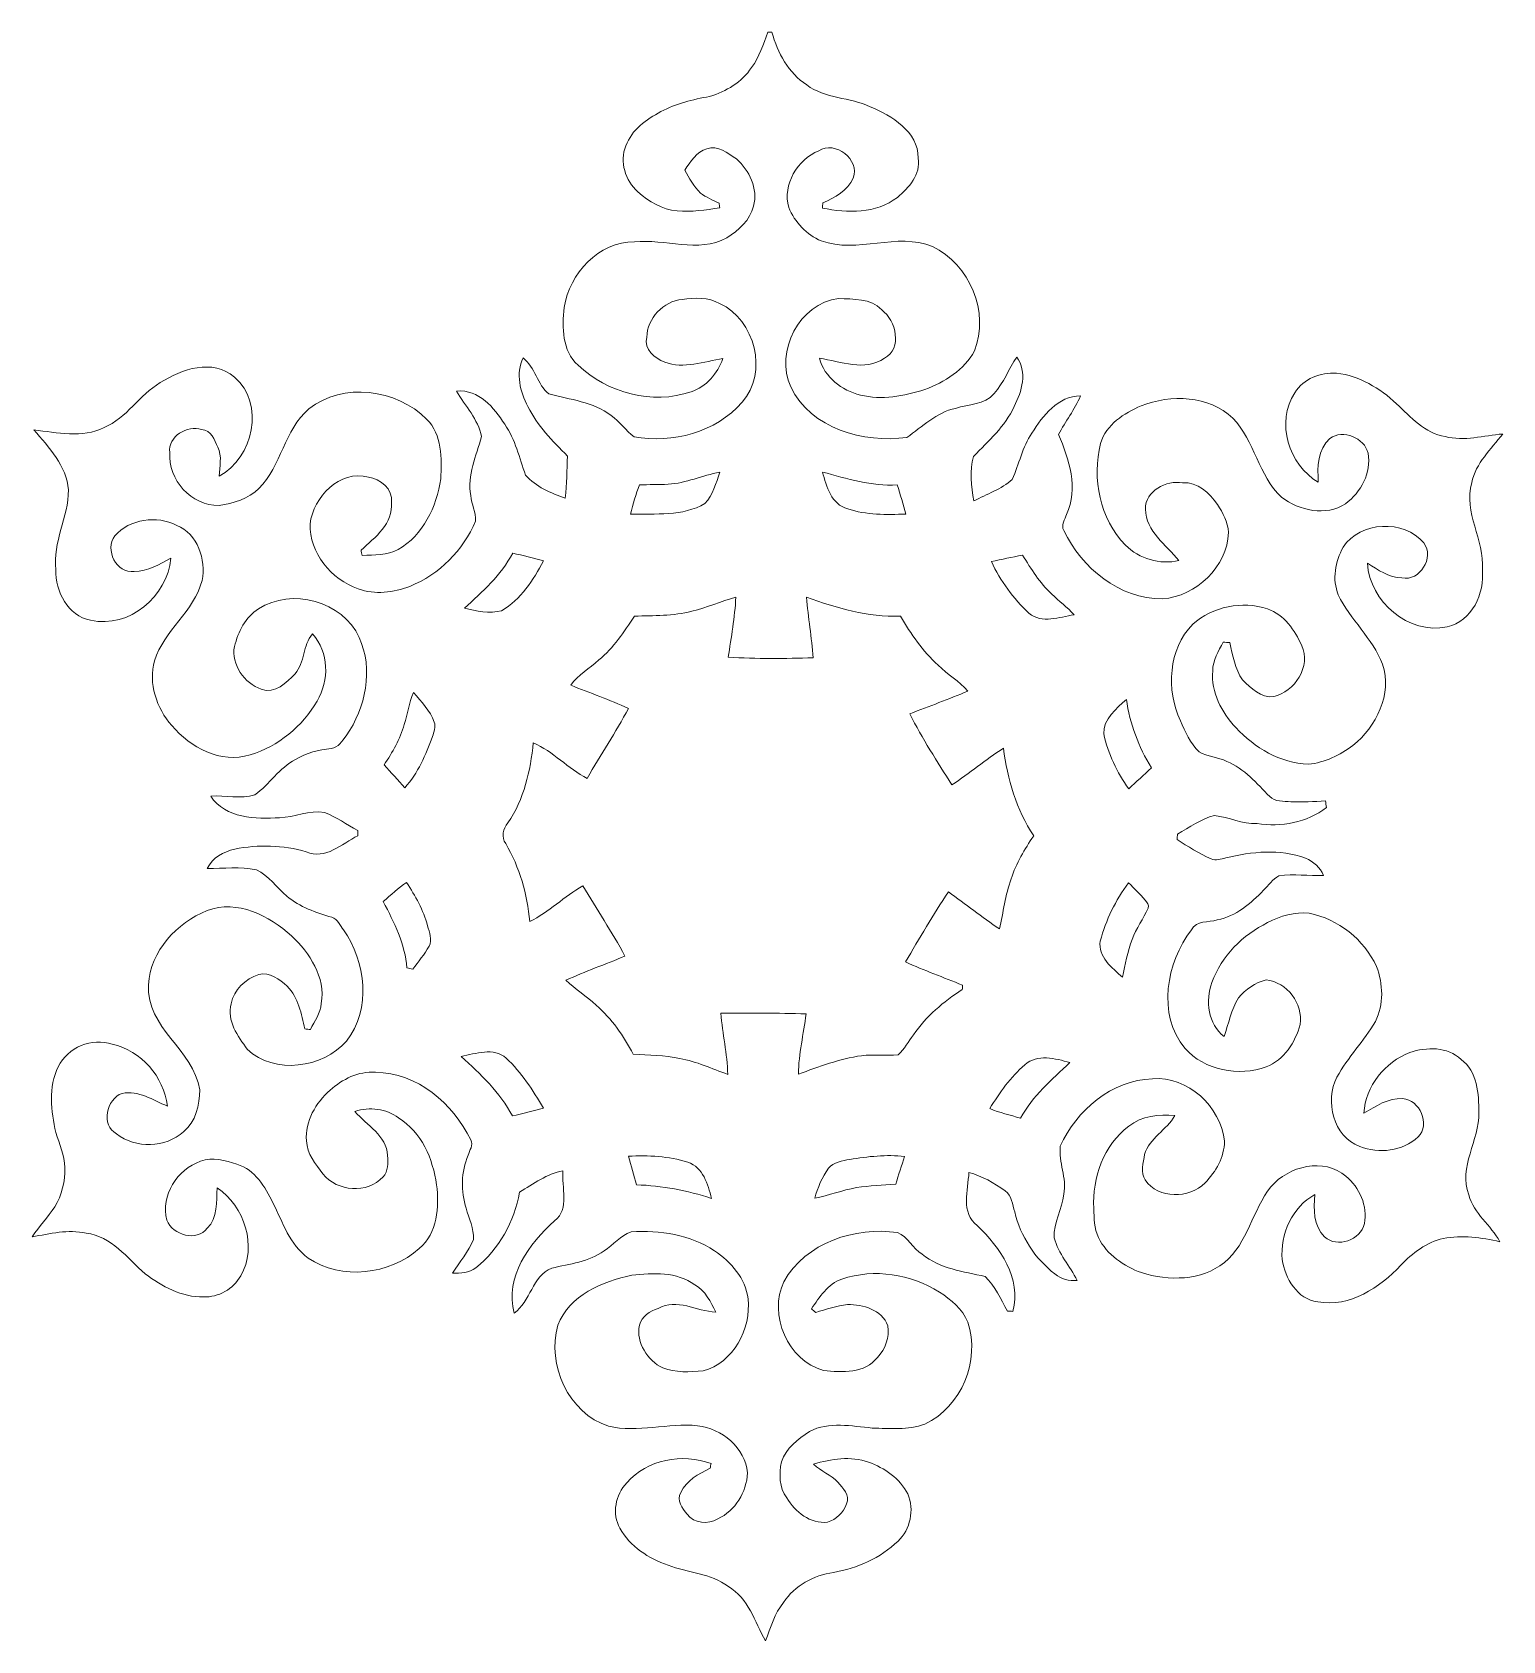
# Model space of a CAD drawing. Header units: centimetres. Extents: x -14.6 to 14.6, y -16 to 16.
import ezdxf

# ---------------------------------------------------------------- set-up
doc = ezdxf.new("R2010")
doc.units = ezdxf.units.CM
doc.header["$MEASUREMENT"] = 0
doc.layers.add('Layer 1', color=7, linetype='Continuous')

msp = doc.modelspace()

# ---------------------------------------------------------------- linework, layer by layer
at = {"layer": 'Layer 1', "color": 251, "lineweight": 9}
for points, knots in [([(0.00741, 15.99125), (0.02787, 15.9916), (0.06879, 15.9916), (0.08925, 15.99195), (0.08925, 15.99195), (0.20002, 15.58097), (0.41839, 15.18303), (0.77964, 14.94244), (0.77964, 14.94244), (1.14935, 14.66939), (1.63795, 14.69867), (2.0447, 14.51029), (2.0447, 14.51029), (2.46874, 14.32896), (2.99826, 14.01816), (2.99755, 13.48935), (2.99755, 13.48935), (3.04976, 13.1662), (2.8134, 12.89633), (2.58304, 12.70653), (2.58304, 12.70653), (2.16217, 12.37951), (1.58891, 12.39045), (1.09149, 12.49557), (1.09149, 12.49557), (1.09361, 12.52097), (1.09784, 12.57177), (1.09961, 12.59717), (1.09961, 12.59717), (1.34373, 12.69736), (1.58997, 12.84271), (1.70603, 13.09071), (1.70603, 13.09071), (1.84397, 13.46218), (1.34408, 13.84248), (1.02129, 13.6354), (1.02129, 13.6354), (0.59196, 13.46007), (0.29527, 12.96371), (0.42227, 12.50439), (0.42227, 12.50439), (0.54257, 12.21335), (0.77823, 11.96711), (1.06856, 11.84117), (1.06856, 11.84117), (1.78964, 11.58188), (2.5714, 12.02426), (3.28224, 11.72828), (3.28224, 11.72828), (4.01637, 11.38115), (4.42348, 10.41948), (4.1155, 9.65571), (4.1155, 9.65571), (3.91301, 9.27118), (3.52037, 9.03694), (3.12702, 8.8856), (3.12702, 8.8856), (2.71815, 8.75612), (2.27012, 8.67287), (1.84644, 8.77624), (1.84644, 8.77624), (1.47884, 8.86831), (1.13171, 9.13148), (1.03293, 9.51001), (1.03293, 9.51001), (1.45838, 9.44015), (1.93322, 9.24296), (2.32586, 9.5086), (2.32586, 9.5086), (2.68958, 9.6991), (2.55552, 10.26072), (2.27224, 10.47168), (2.27224, 10.47168), (2.05175, 10.70523), (1.70533, 10.68159), (1.41252, 10.69535), (1.41252, 10.69535), (0.63323, 10.60292), (0.14182, 9.63666), (0.46178, 8.94134), (0.46178, 8.94134), (0.8643, 8.10173), (1.91558, 7.81456), (2.77213, 7.93521), (2.77213, 7.93521), (3.07904, 8.14794), (3.36127, 8.43334), (3.7398, 8.51236), (3.7398, 8.51236), (3.99662, 8.60372), (4.32082, 8.57374), (4.50709, 8.80622), (4.50709, 8.80622), (4.69759, 9.02142), (4.79883, 9.29588), (4.95653, 9.53329), (4.95653, 9.53329), (5.17066, 9.2359), (5.0613, 8.8475), (4.90467, 8.55046), (4.90467, 8.55046), (4.72652, 8.15252), (4.39208, 7.86748), (4.09963, 7.55845), (4.09963, 7.55845), (4.01143, 7.2794), (4.05024, 6.9612), (4.10316, 6.67227), (4.10316, 6.67227), (4.36386, 6.80386), (4.64714, 6.90651), (4.86904, 7.1009), (4.86904, 7.1009), (5.00486, 7.40428), (5.068, 7.74154), (5.25956, 8.02023), (5.25956, 8.02023), (5.47229, 8.36772), (5.77744, 8.75507), (6.22441, 8.76177), (6.22441, 8.76177), (6.11082, 8.48837), (5.9249, 8.25201), (5.78555, 7.99201), (5.78555, 7.99201), (6.00569, 7.50483), (6.18067, 6.91922), (5.94854, 6.40522), (5.94854, 6.40522), (5.91573, 6.30432), (5.83353, 6.19179), (5.8928, 6.08384), (5.8928, 6.08384), (6.25404, 5.34053), (6.99699, 4.71647), (7.85636, 4.72564), (7.85636, 4.72564), (8.5284, 4.7768), (9.14047, 5.3617), (9.1701, 6.04538), (9.1701, 6.04538), (9.15529, 6.24788), (9.0611, 6.43485), (8.94962, 6.59995), (8.94962, 6.59995), (8.7891, 6.82608), (8.55521, 7.05786), (8.25429, 7.03352), (8.25429, 7.03352), (7.93115, 7.08855), (7.51028, 6.87018), (7.51663, 6.5107), (7.51663, 6.5107), (7.52404, 6.06514), (7.92833, 5.79844), (8.18268, 5.48517), (8.18268, 5.48517), (7.80309, 5.40121), (7.39387, 5.51939), (7.1187, 5.7928), (7.1187, 5.7928), (6.60929, 6.31773), (6.44454, 7.11642), (6.62587, 7.81492), (6.62587, 7.81492), (6.73594, 8.19556), (7.09189, 8.41251), (7.43197, 8.56351), (7.43197, 8.56351), (8.02217, 8.79035), (8.77605, 8.77906), (9.25265, 8.3148), (9.25265, 8.3148), (9.69504, 7.86783), (9.75854, 7.17533), (10.22315, 6.746), (10.22315, 6.746), (10.57204, 6.47718), (11.10827, 6.35971), (11.4942, 6.61688), (11.4942, 6.61688), (11.80677, 6.83808), (12.01067, 7.23354), (11.94541, 7.62018), (11.94541, 7.62018), (11.87344, 7.92922), (11.44446, 8.09996), (11.18482, 7.91511), (11.18482, 7.91511), (10.93858, 7.6925), (10.93435, 7.3496), (10.95481, 7.04445), (10.95481, 7.04445), (10.36849, 7.38312), (10.09756, 8.24284), (10.48914, 8.8235), (10.48914, 8.8235), (10.65636, 9.10325), (11.0049, 9.23203), (11.31923, 9.21333), (11.31923, 9.21333), (11.77219, 9.15653), (12.18106, 8.91558), (12.50773, 8.60513), (12.50773, 8.60513), (12.79137, 8.34302), (13.07288, 8.01812), (13.4754, 7.95321), (13.4754, 7.95321), (13.85852, 7.84878), (14.24164, 7.97684), (14.6244, 8.0026), (14.6244, 8.0026), (14.39333, 7.70132), (14.08359, 7.42439), (14.00633, 7.03528), (14.00633, 7.03528), (13.83065, 6.43873), (14.26739, 5.90075), (14.21694, 5.30596), (14.21694, 5.30596), (14.26527, 4.83536), (14.01268, 4.2762), (13.51774, 4.16755), (13.51774, 4.16755), (12.74798, 4.00739), (11.97786, 4.66532), (11.932, 5.43226), (11.932, 5.43226), (12.14755, 5.30702), (12.35145, 5.14085), (12.61674, 5.14333), (12.61674, 5.14333), (12.97552, 5.06784), (13.26515, 5.5462), (13.05454, 5.83654), (13.05454, 5.83654), (12.65096, 6.30609), (11.79548, 6.27434), (11.44587, 5.75011), (11.44587, 5.75011), (11.29312, 5.46753), (11.22292, 5.11052), (11.35274, 4.80713), (11.35274, 4.80713), (11.58557, 4.30901), (12.03678, 3.94459), (12.2308, 3.42495), (12.2308, 3.42495), (12.42801, 2.83228), (12.1098, 2.18281), (11.64413, 1.81204), (11.64413, 1.81204), (11.38696, 1.61307), (11.08004, 1.47302), (10.75584, 1.43598), (10.75584, 1.43598), (10.19492, 1.45997), (9.68939, 1.76618), (9.31157, 2.16411), (9.31157, 2.16411), (9.03675, 2.47279), (8.81345, 2.86686), (8.85437, 3.29583), (8.85437, 3.29583), (8.85578, 3.50291), (8.9729, 3.68389), (9.06074, 3.86381), (9.06074, 3.86381), (9.10484, 3.86134), (9.14964, 3.85852), (9.1948, 3.85534), (9.1948, 3.85534), (9.2463, 3.59887), (9.29816, 3.33288), (9.4488, 3.11274), (9.4488, 3.11274), (9.61249, 2.95576), (9.81533, 2.74409), (10.06757, 2.7829), (10.06757, 2.7829), (10.48385, 2.87321), (10.81793, 3.3865), (10.62425, 3.7936), (10.62425, 3.7936), (10.48808, 4.1037), (10.27783, 4.41166), (9.94375, 4.52561), (9.94375, 4.52561), (9.4428, 4.6946), (8.85296, 4.57007), (8.45714, 4.22152), (8.45714, 4.22152), (7.96748, 3.72305), (7.92974, 2.91554), (8.21055, 2.30064), (8.21055, 2.30064), (8.3118, 2.08544), (8.40669, 1.84979), (8.58238, 1.68328), (8.58238, 1.68328), (8.75065, 1.58238), (8.96161, 1.58485), (9.13483, 1.49066), (9.13483, 1.49066), (9.48549, 1.3499), (9.72961, 1.05463), (9.98855, 0.79428), (9.98855, 0.79428), (10.09473, 0.68562), (10.26901, 0.70573), (10.40694, 0.68915), (10.40694, 0.68915), (10.6359, 0.68351), (10.86591, 0.69409), (11.09521, 0.70749), (11.09521, 0.70749), (11.10262, 0.66375), (11.11073, 0.61965), (11.11885, 0.57556), (11.11885, 0.57556), (10.73079, 0.27322), (10.21468, 0.18644), (9.73596, 0.25523), (9.73596, 0.25523), (9.44421, 0.25029), (9.1761, 0.37835), (8.89317, 0.41892), (8.89317, 0.41892), (8.6233, 0.34907), (8.39293, 0.18186), (8.15305, 0.04568), (8.15305, 0.04568), (8.15128, 0.01958), (8.14775, -0.03228), (8.14564, -0.05839), (8.14564, -0.05839), (8.3633, -0.19809), (8.58202, -0.34061), (8.82085, -0.44327), (8.82085, -0.44327), (8.91575, -0.48525), (9.01947, -0.44821), (9.11507, -0.42704), (9.11507, -0.42704), (9.63154, -0.29581), (10.1914, -0.24501), (10.70187, -0.43127), (10.70187, -0.43127), (10.85673, -0.50183), (11.00032, -0.61295), (11.06029, -0.7777), (11.06029, -0.7777), (10.76431, -0.78123), (10.46656, -0.74419), (10.1727, -0.77911), (10.1727, -0.77911), (10.0464, -0.84543), (9.96562, -0.97067), (9.86508, -1.06733), (9.86508, -1.06733), (9.61707, -1.3358), (9.31298, -1.58415), (8.94538, -1.65612), (8.94538, -1.65612), (8.77358, -1.71609), (8.53017, -1.66282), (8.43068, -1.85438), (8.43068, -1.85438), (7.93221, -2.50913), (7.74629, -3.53431), (8.30086, -4.20988), (8.30086, -4.20988), (8.69033, -4.65226), (9.37577, -4.77714), (9.91835, -4.57923), (9.91835, -4.57923), (10.27324, -4.44024), (10.49902, -4.09311), (10.59215, -3.73609), (10.59215, -3.73609), (10.6553, -3.32476), (10.33568, -2.89119), (9.91552, -2.85309), (9.91552, -2.85309), (9.69751, -2.8986), (9.50736, -3.04359), (9.36519, -3.21046), (9.36519, -3.21046), (9.21843, -3.444), (9.17152, -3.71881), (9.08367, -3.97634), (9.08367, -3.97634), (8.75453, -3.73186), (8.7122, -3.26373), (8.83814, -2.90072), (8.83814, -2.90072), (9.0304, -2.37684), (9.44774, -1.9528), (9.94727, -1.71256), (9.94727, -1.71256), (10.19669, -1.57251), (10.48632, -1.49913), (10.77242, -1.52277), (10.77242, -1.52277), (11.34992, -1.64306), (11.86568, -2.04805), (12.11333, -2.58428), (12.11333, -2.58428), (12.24139, -2.93282), (12.26326, -3.34063), (12.08934, -3.67859), (12.08934, -3.67859), (11.86427, -4.06735), (11.54112, -4.38944), (11.32452, -4.78349), (11.32452, -4.78349), (11.08075, -5.25939), (11.24691, -5.96459), (11.7796, -6.16285), (11.7796, -6.16285), (12.16131, -6.31243), (12.63085, -6.25846), (12.93812, -5.97376), (12.93812, -5.97376), (13.19142, -5.72259), (12.97128, -5.23117), (12.63015, -5.21176), (12.63015, -5.21176), (12.33911, -5.19236), (12.10204, -5.36628), (11.86286, -5.5014), (11.86286, -5.5014), (11.88261, -4.96588), (12.2869, -4.48363), (12.77514, -4.29313), (12.77514, -4.29313), (13.10675, -4.18483), (13.52515, -4.17319), (13.79326, -4.43142), (13.79326, -4.43142), (14.11852, -4.66813), (14.14992, -5.12322), (14.14709, -5.48905), (14.14709, -5.48905), (14.16015, -6.04397), (13.73434, -6.56961), (13.94954, -7.12558), (13.94954, -7.12558), (14.04867, -7.50059), (14.38698, -7.72707), (14.56443, -8.05586), (14.56443, -8.05586), (14.19683, -7.97296), (13.81407, -7.92357), (13.44013, -7.99201), (13.44013, -7.99201), (13.10922, -8.06785), (12.82418, -8.28023), (12.59663, -8.52505), (12.59663, -8.52505), (12.17083, -8.96603), (11.5884, -9.36749), (10.94175, -9.25248), (10.94175, -9.25248), (10.53606, -9.20309), (10.293, -8.78293), (10.23549, -8.41287), (10.23549, -8.41287), (10.19316, -7.91051), (10.43552, -7.36371), (10.88778, -7.11853), (10.88778, -7.11853), (10.86062, -7.4064), (10.85391, -7.74083), (11.07793, -7.95814), (11.07793, -7.95814), (11.33193, -8.19379), (11.79407, -8.02093), (11.87203, -7.69638), (11.87203, -7.69638), (11.93765, -7.34925), (11.77431, -6.97495), (11.50443, -6.75552), (11.50443, -6.75552), (11.0677, -6.37734), (10.36249, -6.55267), (10.01289, -6.96366), (10.01289, -6.96366), (9.64283, -7.4265), (9.55745, -8.08126), (9.08614, -8.47108), (9.08614, -8.47108), (8.62718, -8.83691), (7.97736, -8.83972), (7.43867, -8.6711), (7.43867, -8.6711), (7.0866, -8.54551), (6.74758, -8.31868), (6.58283, -7.97225), (6.58283, -7.97225), (6.49675, -7.79339), (6.49499, -7.58808), (6.48899, -7.39475), (6.48899, -7.39475), (6.45442, -6.78586), (6.68972, -6.13428), (7.18502, -5.75892), (7.18502, -5.75892), (7.44326, -5.5529), (7.78545, -5.52503), (8.10225, -5.54831), (8.10225, -5.54831), (7.94208, -5.83618), (7.58966, -5.99176), (7.50076, -6.32337), (7.50076, -6.32337), (7.47783, -6.48318), (7.40798, -6.6825), (7.51346, -6.82925), (7.51346, -6.82925), (7.76887, -7.21131), (8.39117, -7.20355), (8.70162, -6.88816), (8.70162, -6.88816), (8.91822, -6.66733), (9.08755, -6.37417), (9.09038, -6.05702), (9.09038, -6.05702), (9.01135, -5.36981), (8.36507, -4.7595), (7.65492, -4.81736), (7.65492, -4.81736), (6.84706, -4.84629), (6.14362, -5.44248), (5.82295, -6.16003), (5.82295, -6.16003), (5.78344, -6.47859), (5.96053, -6.7915), (5.89315, -7.11288), (5.89315, -7.11288), (5.86105, -7.40851), (5.68184, -7.67698), (5.70124, -7.98001), (5.70124, -7.98001), (5.78697, -8.29327), (6.01345, -8.54163), (6.15985, -8.82668), (6.15985, -8.82668), (6.00145, -8.83938), (5.83953, -8.80444), (5.71641, -8.69791), (5.71641, -8.69791), (5.322, -8.39276), (5.0299, -7.94861), (4.91596, -7.46213), (4.91596, -7.46213), (4.86868, -7.31996), (4.86022, -7.13758), (4.7251, -7.04374), (4.7251, -7.04374), (4.50744, -6.88428), (4.26543, -6.75376), (4.00614, -6.67826), (4.00614, -6.67826), (3.98674, -7.03175), (3.83752, -7.47977), (4.17301, -7.73624), (4.17301, -7.73624), (4.62103, -8.16698), (5.05777, -8.78893), (4.87786, -9.44192), (4.87786, -9.44192), (4.85069, -9.44016), (4.79707, -9.43698), (4.76991, -9.43557), (4.76991, -9.43557), (4.63903, -9.19886), (4.52614, -8.93675), (4.32717, -8.75118), (4.32717, -8.75118), (3.89819, -8.64253), (3.43076, -8.59914), (3.0734, -8.30563), (3.0734, -8.30563), (2.88749, -8.19133), (2.79118, -7.9592), (2.58868, -7.87453), (2.58868, -7.87453), (1.74378, -7.75318), (0.75812, -8.07138), (0.32702, -8.85102), (0.32702, -8.85102), (0.01058, -9.50613), (0.40181, -10.42794), (1.11689, -10.61491), (1.11689, -10.61491), (1.47496, -10.66148), (1.94169, -10.677), (2.18616, -10.35668), (2.18616, -10.35668), (2.34809, -10.1944), (2.42605, -9.95451), (2.39324, -9.72838), (2.39324, -9.72838), (2.27365, -9.40418), (1.89688, -9.3061), (1.58962, -9.30434), (1.58962, -9.30434), (1.37336, -9.32973), (1.16699, -9.40593), (0.9585, -9.46274), (0.9585, -9.46274), (0.93063, -9.43875), (0.90276, -9.41511), (0.87524, -9.39183), (0.87524, -9.39183), (1.03082, -9.15616), (1.1998, -8.89547), (1.47955, -8.79916), (1.47955, -8.79916), (2.12019, -8.58503), (2.85115, -8.69686), (3.41842, -9.05739), (3.41842, -9.05739), (3.64772, -9.20803), (3.87985, -9.39112), (3.98145, -9.65676), (3.98145, -9.65676), (4.23968, -10.42159), (3.85833, -11.33775), (3.12808, -11.68524), (3.12808, -11.68524), (2.79365, -11.80695), (2.43064, -11.76884), (2.08245, -11.76073), (2.08245, -11.76073), (1.66899, -11.72545), (1.22343, -11.62421), (0.83644, -11.82988), (0.83644, -11.82988), (0.60925, -11.9791), (0.36301, -12.16325), (0.27728, -12.43454), (0.27728, -12.43454), (0.22789, -12.6716), (0.23001, -12.94642), (0.38206, -13.14891), (0.38206, -13.14891), (0.55245, -13.42549), (0.84737, -13.67526), (1.1945, -13.63151), (1.1945, -13.63151), (1.36419, -13.57859), (1.51694, -13.44172), (1.57021, -13.26956), (1.57021, -13.26956), (1.64782, -13.09423), (1.49895, -12.95629), (1.40017, -12.83811), (1.40017, -12.83811), (1.25906, -12.69312), (1.06821, -12.61586), (0.91793, -12.48251), (0.91793, -12.48251), (1.26682, -12.36892), (1.65488, -12.31565), (2.00836, -12.43983), (2.00836, -12.43983), (2.32904, -12.55272), (2.63384, -12.76262), (2.79082, -13.07165), (2.79082, -13.07165), (2.92312, -13.38563), (2.84304, -13.77686), (2.59609, -14.01181), (2.59609, -14.01181), (2.24472, -14.34553), (1.7847, -14.54944), (1.30986, -14.63164), (1.30986, -14.63164), (0.9204, -14.69055), (0.53904, -14.8941), (0.31926, -15.22713), (0.31926, -15.22713), (0.13935, -15.44973), (0.06138, -15.72983), (-0.04022, -15.99195), (-0.04022, -15.99195), (-0.25294, -15.61306), (-0.38065, -15.14246), (-0.77858, -14.91174), (-0.77858, -14.91174), (-1.12783, -14.64293), (-1.58256, -14.64575), (-1.97732, -14.48911), (-1.97732, -14.48911), (-2.36291, -14.35506), (-2.73297, -14.11764), (-2.93723, -13.75428), (-2.93723, -13.75428), (-3.09704, -13.46641), (-3.02542, -13.08365), (-2.79682, -12.85258), (-2.79682, -12.85258), (-2.3996, -12.37492), (-1.69051, -12.2652), (-1.12289, -12.46382), (-1.12289, -12.46382), (-1.12748, -12.48816), (-1.1363, -12.53719), (-1.14053, -12.56154), (-1.14053, -12.56154), (-1.3709, -12.67019), (-1.61114, -12.80319), (-1.72262, -13.0452), (-1.72262, -13.0452), (-1.81152, -13.19336), (-1.70074, -13.36516), (-1.59879, -13.47311), (-1.59879, -13.47311), (-1.46368, -13.66185), (-1.17898, -13.6802), (-0.98919, -13.56695), (-0.98919, -13.56695), (-0.63747, -13.40644), (-0.4184, -13.03214), (-0.39617, -12.65432), (-0.39617, -12.65432), (-0.44027, -12.15549), (-0.91052, -11.76884), (-1.38995, -11.71628), (-1.38995, -11.71628), (-1.9812, -11.65137), (-2.57634, -11.86621), (-3.16371, -11.72369), (-3.16371, -11.72369), (-3.96099, -11.46263), (-4.39279, -10.50449), (-4.16948, -9.71779), (-4.16948, -9.71779), (-3.94441, -9.11701), (-3.27695, -8.84643), (-2.69663, -8.71979), (-2.69663, -8.71979), (-2.28106, -8.67816), (-1.80234, -8.64817), (-1.4478, -8.91346), (-1.4478, -8.91346), (-1.23755, -9.02776), (-1.12854, -9.25107), (-1.03011, -9.45921), (-1.03011, -9.45921), (-1.41393, -9.4345), (-1.8034, -9.17558), (-2.17699, -9.38195), (-2.17699, -9.38195), (-2.3361, -9.43734), (-2.5086, -9.54), (-2.54706, -9.71779), (-2.54706, -9.71779), (-2.61797, -10.06281), (-2.38654, -10.41841), (-2.08104, -10.56658), (-2.08104, -10.56658), (-1.82774, -10.66042), (-1.54693, -10.65019), (-1.28164, -10.62514), (-1.28164, -10.62514), (-0.6791, -10.46357), (-0.31856, -9.78941), (-0.3877, -9.19321), (-0.3877, -9.19321), (-0.43215, -8.7847), (-0.72884, -8.46085), (-1.05234, -8.23612), (-1.05234, -8.23612), (-1.54058, -7.91897), (-2.1403, -7.82303), (-2.71286, -7.85936), (-2.71286, -7.85936), (-2.92065, -7.93344), (-3.06388, -8.12395), (-3.24908, -8.23754), (-3.24908, -8.23754), (-3.55212, -8.45979), (-3.93488, -8.50036), (-4.29048, -8.58114), (-4.29048, -8.58114), (-4.68418, -8.74342), (-4.71311, -9.24613), (-5.03908, -9.47896), (-5.03908, -9.47896), (-5.22252, -8.75224), (-4.74557, -8.09537), (-4.23298, -7.64099), (-4.23298, -7.64099), (-3.92748, -7.41063), (-4.1014, -6.96507), (-4.06753, -6.64404), (-4.06753, -6.64404), (-4.38785, -6.70895), (-4.65984, -6.90122), (-4.93007, -7.07373), (-4.93007, -7.07373), (-5.03837, -7.65369), (-5.33541, -8.20754), (-5.80108, -8.57656), (-5.80108, -8.57656), (-5.93372, -8.67781), (-6.10376, -8.67816), (-6.26287, -8.68345), (-6.26287, -8.68345), (-6.12705, -8.45767), (-5.94642, -8.25587), (-5.84765, -8.01), (-5.84765, -8.01), (-5.83212, -7.79304), (-5.94572, -7.59866), (-5.99158, -7.39228), (-5.99158, -7.39228), (-6.10412, -7.05115), (-6.09247, -6.6705), (-5.95418, -6.33889), (-5.95418, -6.33889), (-5.92702, -6.24046), (-5.84553, -6.13428), (-5.90233, -6.03091), (-5.90233, -6.03091), (-6.25263, -5.30878), (-6.96454, -4.69459), (-7.7978, -4.68789), (-7.7978, -4.68789), (-8.13506, -4.66284), (-8.45503, -4.82512), (-8.70021, -5.04455), (-8.70021, -5.04455), (-8.9856, -5.29714), (-9.19762, -5.66015), (-9.16975, -6.05349), (-9.16975, -6.05349), (-9.15635, -6.30679), (-8.98913, -6.51634), (-8.84026, -6.70825), (-8.84026, -6.70825), (-8.56051, -7.06561), (-7.95761, -7.10724), (-7.64646, -6.76822), (-7.64646, -6.76822), (-7.54063, -6.65674), (-7.54239, -6.48988), (-7.55474, -6.34559), (-7.55474, -6.34559), (-7.57485, -5.94413), (-7.9689, -5.74234), (-8.20526, -5.46753), (-8.20526, -5.46753), (-7.91492, -5.37157), (-7.58261, -5.40685), (-7.33813, -5.59594), (-7.33813, -5.59594), (-6.87952, -5.87463), (-6.65374, -6.41227), (-6.58178, -6.92344), (-6.58178, -6.92344), (-6.52427, -7.363), (-6.56167, -7.88547), (-6.92503, -8.19344), (-6.92503, -8.19344), (-7.5177, -8.71097), (-8.47302, -8.83444), (-9.13589, -8.38077), (-9.13589, -8.38077), (-9.50489, -8.11618), (-9.6386, -7.67063), (-9.8358, -7.28363), (-9.8358, -7.28363), (-9.99208, -6.97001), (-10.1914, -6.6197), (-10.55123, -6.51739), (-10.55123, -6.51739), (-10.77983, -6.44155), (-11.03736, -6.36641), (-11.27372, -6.45813), (-11.27372, -6.45813), (-11.74503, -6.62041), (-12.06888, -7.13017), (-11.94753, -7.63041), (-11.94753, -7.63041), (-11.82476, -7.92639), (-11.3538, -8.06433), (-11.14108, -7.78916), (-11.14108, -7.78916), (-10.93364, -7.57855), (-10.95587, -7.25788), (-10.94775, -6.98694), (-10.94775, -6.98694), (-10.39672, -7.34819), (-10.14025, -8.15076), (-10.47644, -8.73637), (-10.47644, -8.73637), (-10.62355, -8.99883), (-10.91812, -9.1678), (-11.21939, -9.153), (-11.21939, -9.153), (-11.65013, -9.16605), (-12.04101, -8.93957), (-12.37686, -8.69439), (-12.37686, -8.69439), (-12.73281, -8.385), (-13.04325, -7.94403), (-13.54984, -7.88829), (-13.54984, -7.88829), (-13.91109, -7.80115), (-14.26951, -7.90099), (-14.6244, -7.95884), (-14.6244, -7.95884), (-14.4847, -7.75282), (-14.31431, -7.56903), (-14.17673, -7.36159), (-14.17673, -7.36159), (-14.02609, -7.1337), (-13.97247, -6.85183), (-13.97141, -6.58301), (-13.97141, -6.58301), (-13.98693, -6.34101), (-14.0843, -6.11664), (-14.15168, -5.88698), (-14.15168, -5.88698), (-14.25469, -5.46259), (-14.30338, -4.9807), (-14.10476, -4.57641), (-14.10476, -4.57641), (-13.91814, -4.18836), (-13.43695, -3.99891), (-13.03161, -4.12662), (-13.03161, -4.12662), (-12.45129, -4.25997), (-12.00891, -4.77608), (-11.93483, -5.36099), (-11.93483, -5.36099), (-12.22305, -5.2421), (-12.51056, -5.03996), (-12.83688, -5.10664), (-12.83688, -5.10664), (-13.14521, -5.21741), (-13.26621, -5.74234), (-12.94589, -5.91062), (-12.94589, -5.91062), (-12.567, -6.21189), (-11.97398, -6.1939), (-11.6138, -5.86899), (-11.6138, -5.86899), (-11.36685, -5.67179), (-11.29171, -5.33418), (-11.29242, -5.03467), (-11.29242, -5.03467), (-11.41977, -4.23704), (-12.35569, -3.80418), (-12.31336, -2.9487), (-12.31336, -2.9487), (-12.27032, -2.27066), (-11.74927, -1.72244), (-11.14566, -1.47161), (-11.14566, -1.47161), (-10.53818, -1.2469), (-9.91235, -1.57745), (-9.46538, -1.97291), (-9.46538, -1.97291), (-9.10555, -2.31793), (-8.78628, -2.79771), (-8.87342, -3.32123), (-8.87342, -3.32123), (-8.89423, -3.51138), (-9.00818, -3.67224), (-9.09144, -3.83875), (-9.09144, -3.83875), (-9.11825, -3.83558), (-9.17187, -3.82923), (-9.19868, -3.82605), (-9.19868, -3.82605), (-9.26924, -3.5276), (-9.32956, -3.20481), (-9.55181, -2.97656), (-9.55181, -2.97656), (-9.70386, -2.83545), (-9.89612, -2.69399), (-10.11873, -2.74267), (-10.11873, -2.74267), (-10.37696, -2.83369), (-10.61826, -3.045), (-10.66624, -3.32511), (-10.66624, -3.32511), (-10.76219, -3.66483), (-10.53112, -3.97246), (-10.34592, -4.22928), (-10.34592, -4.22928), (-9.80052, -4.74186), (-8.85155, -4.60675), (-8.37318, -4.06665), (-8.37318, -4.06665), (-7.86906, -3.42883), (-7.99183, -2.49396), (-8.42998, -1.85508), (-8.42998, -1.85508), (-8.50442, -1.77218), (-8.54781, -1.64201), (-8.66175, -1.60496), (-8.66175, -1.60496), (-8.98031, -1.5143), (-9.30487, -1.40635), (-9.55816, -1.1834), (-9.55816, -1.1834), (-9.76877, -1.01971), (-9.91658, -0.77453), (-10.166, -0.66411), (-10.166, -0.66411), (-10.48703, -0.5999), (-10.81652, -0.63236), (-11.14143, -0.63835), (-11.14143, -0.63835), (-11.04688, -0.41928), (-10.81758, -0.30392), (-10.59674, -0.2503), (-10.59674, -0.2503), (-10.12613, -0.15787), (-9.63401, -0.16775), (-9.17328, -0.30604), (-9.17328, -0.30604), (-8.79228, -0.46867), (-8.4649, -0.14693), (-8.15058, 0.01605), (-8.15058, 0.01605), (-8.15058, 0.0411), (-8.15058, 0.09119), (-8.15058, 0.11624), (-8.15058, 0.11624), (-8.36965, 0.23689), (-8.57568, 0.38788), (-8.81063, 0.47748), (-8.81063, 0.47748), (-9.11402, 0.53393), (-9.40082, 0.37835), (-9.70245, 0.37412), (-9.70245, 0.37412), (-10.17976, 0.33955), (-10.77913, 0.35542), (-11.07334, 0.80486), (-11.07334, 0.80486), (-10.78301, 0.82426), (-10.47609, 0.74101), (-10.19563, 0.82885), (-10.19563, 0.82885), (-9.90247, 1.03487), (-9.71162, 1.36579), (-9.3853, 1.53229), (-9.3853, 1.53229), (-9.17328, 1.66776), (-8.92528, 1.72138), (-8.67904, 1.75101), (-8.67904, 1.75101), (-8.53228, 1.76018), (-8.46138, 1.90482), (-8.37706, 2.00431), (-8.37706, 2.00431), (-7.99077, 2.56064), (-7.82955, 3.32406), (-8.12059, 3.95694), (-8.12059, 3.95694), (-8.44832, 4.68013), (-9.46327, 4.95424), (-10.1212, 4.52385), (-10.1212, 4.52385), (-10.38648, 4.36475), (-10.52372, 4.0656), (-10.60238, 3.77879), (-10.60238, 3.77879), (-10.66659, 3.41648), (-10.40589, 3.04572), (-10.06687, 2.92824), (-10.06687, 2.92824), (-9.79593, 2.82982), (-9.56733, 3.05983), (-9.39518, 3.2341), (-9.39518, 3.2341), (-9.19551, 3.46129), (-9.24595, 3.80137), (-9.05052, 4.02679), (-9.05052, 4.02679), (-8.71643, 3.66449), (-8.71467, 3.10533), (-8.95773, 2.69329), (-8.95773, 2.69329), (-9.2449, 2.1874), (-9.73279, 1.79405), (-10.28912, 1.62401), (-10.28912, 1.62401), (-10.87543, 1.44233), (-11.47692, 1.76547), (-11.8491, 2.20645), (-11.8491, 2.20645), (-12.15214, 2.55217), (-12.31512, 3.04148), (-12.19341, 3.49515), (-12.19341, 3.49515), (-12.00221, 4.09735), (-11.40425, 4.472), (-11.2455, 5.08865), (-11.2455, 5.08865), (-11.15907, 5.49717), (-11.33616, 6.02104), (-11.74821, 6.1865), (-11.74821, 6.1865), (-12.14579, 6.38793), (-12.68236, 6.31455), (-12.98293, 5.97624), (-12.98293, 5.97624), (-13.18754, 5.70637), (-12.9473, 5.2213), (-12.59311, 5.27068), (-12.59311, 5.27068), (-12.3257, 5.2661), (-12.09499, 5.41673), (-11.86462, 5.53103), (-11.86462, 5.53103), (-11.93765, 4.7775), (-12.69118, 4.12733), (-13.4613, 4.29984), (-13.4613, 4.29984), (-13.91638, 4.38414), (-14.1672, 4.87416), (-14.15062, 5.3049), (-14.15062, 5.3049), (-14.22682, 5.857), (-13.89592, 6.34771), (-13.90297, 6.89205), (-13.90297, 6.89205), (-13.94072, 7.37606), (-14.29209, 7.73378), (-14.58948, 8.08409), (-14.58948, 8.08409), (-14.1291, 8.03188), (-13.62992, 7.9137), (-13.1953, 8.13171), (-13.1953, 8.13171), (-12.73775, 8.31974), (-12.49751, 8.78188), (-12.0777, 9.02353), (-12.0777, 9.02353), (-11.65013, 9.29623), (-11.03313, 9.50508), (-10.59992, 9.13572), (-10.59992, 9.13572), (-9.98855, 8.60231), (-10.22456, 7.52388), (-10.90648, 7.16193), (-10.90648, 7.16193), (-10.90013, 7.3549), (-10.83945, 7.55986), (-10.934, 7.74013), (-10.934, 7.74013), (-10.99714, 7.88512), (-11.06523, 8.07738), (-11.25397, 8.09326), (-11.25397, 8.09326), (-11.53337, 8.17651), (-11.93271, 7.95956), (-11.8872, 7.63359), (-11.8872, 7.63359), (-11.92495, 7.09525), (-11.45893, 6.56855), (-10.90648, 6.58372), (-10.90648, 6.58372), (-10.62038, 6.619), (-10.32581, 6.7139), (-10.11661, 6.92063), (-10.11661, 6.92063), (-9.66682, 7.37183), (-9.61073, 8.0795), (-9.12319, 8.50107), (-9.12319, 8.50107), (-8.44409, 9.04153), (-7.37658, 8.89442), (-6.77898, 8.29893), (-6.77898, 8.29893), (-6.47136, 7.98813), (-6.47347, 7.51541), (-6.49958, 7.10971), (-6.49958, 7.10971), (-6.58319, 6.55938), (-6.84389, 5.98576), (-7.34836, 5.70495), (-7.34836, 5.70495), (-7.56391, 5.58183), (-7.82108, 5.60335), (-8.05956, 5.58924), (-8.05956, 5.58924), (-8.06556, 5.61535), (-8.07755, 5.66791), (-8.0839, 5.69402), (-8.0839, 5.69402), (-7.80662, 5.94625), (-7.43409, 6.22142), (-7.47995, 6.64687), (-7.47995, 6.64687), (-7.44397, 6.90475), (-7.69938, 7.11501), (-7.93644, 7.14146), (-7.93644, 7.14146), (-8.51218, 7.30198), (-9.02653, 6.74953), (-9.09779, 6.2193), (-9.09779, 6.2193), (-9.11225, 5.6404), (-8.67622, 5.1084), (-8.13894, 4.92708), (-8.13894, 4.92708), (-7.80486, 4.79548), (-7.43903, 4.85404), (-7.11271, 4.97365), (-7.11271, 4.97365), (-6.52568, 5.20789), (-6.05367, 5.69508), (-5.80531, 6.27152), (-5.80531, 6.27152), (-5.79614, 6.44402), (-5.88822, 6.60595), (-5.89986, 6.77705), (-5.89986, 6.77705), (-5.98417, 7.18345), (-5.78838, 7.56938), (-5.6896, 7.95144), (-5.6896, 7.95144), (-5.75204, 8.29434), (-6.01486, 8.55998), (-6.18278, 8.8556), (-6.18278, 8.8556), (-5.73793, 8.89336), (-5.43913, 8.52859), (-5.22605, 8.19521), (-5.22605, 8.19521), (-5.01192, 7.89465), (-4.9396, 7.52635), (-4.81013, 7.18733), (-4.81013, 7.18733), (-4.61045, 6.95096), (-4.30918, 6.82785), (-4.02273, 6.72907), (-4.02273, 6.72907), (-3.99662, 7.00706), (-3.98674, 7.2861), (-3.97757, 7.5648), (-3.97757, 7.5648), (-4.27567, 7.86219), (-4.57588, 8.16911), (-4.76532, 8.55011), (-4.76532, 8.55011), (-4.92231, 8.84115), (-5.0105, 9.20521), (-4.86128, 9.51565), (-4.86128, 9.51565), (-4.62104, 9.33045), (-4.5847, 8.98543), (-4.34622, 8.79881), (-4.34622, 8.79881), (-3.92677, 8.68416), (-3.46322, 8.64712), (-3.10938, 8.36878), (-3.10938, 8.36878), (-2.93829, 8.24954), (-2.82081, 8.06927), (-2.65395, 7.94615), (-2.65395, 7.94615), (-1.88983, 7.80645), (-1.02835, 8.0354), (-0.50588, 8.63336), (-0.50588, 8.63336), (0.02081, 9.22708), (-0.24518, 10.27343), (-0.9518, 10.59763), (-0.9518, 10.59763), (-1.17793, 10.72322), (-1.44851, 10.71263), (-1.69616, 10.67736), (-1.69616, 10.67736), (-2.07081, 10.64878), (-2.39325, 10.29953), (-2.4003, 9.92629), (-2.4003, 9.92629), (-2.46168, 9.68535), (-2.2412, 9.51072), (-2.04435, 9.43311), (-2.04435, 9.43311), (-1.66723, 9.286), (-1.26647, 9.44793), (-0.88512, 9.50084), (-0.88512, 9.50084), (-0.9966, 9.2091), (-1.21285, 8.9364), (-1.52118, 8.84255), (-1.52118, 8.84255), (-2.28741, 8.57551), (-3.187, 8.81928), (-3.76732, 9.37066), (-3.76732, 9.37066), (-4.09011, 9.65641), (-4.08305, 10.1235), (-4.04495, 10.51649), (-4.04495, 10.51649), (-3.93488, 11.19065), (-3.36197, 11.82988), (-2.64548, 11.82635), (-2.64548, 11.82635), (-2.03412, 11.88209), (-1.38571, 11.5967), (-0.80998, 11.90079), (-0.80998, 11.90079), (-0.57856, 12.04966), (-0.34502, 12.25568), (-0.27587, 12.53367), (-0.27587, 12.53367), (-0.18556, 12.8801), (-0.36089, 13.24311), (-0.61771, 13.47171), (-0.61771, 13.47171), (-0.78352, 13.58389), (-0.98884, 13.74758), (-1.20474, 13.67561), (-1.20474, 13.67561), (-1.41217, 13.61353), (-1.53176, 13.41632), (-1.645, 13.2477), (-1.645, 13.2477), (-1.55998, 13.08436), (-1.4605, 12.92702), (-1.33209, 12.79402), (-1.33209, 12.79402), (-1.22097, 12.70759), (-1.08867, 12.65291), (-0.96238, 12.59188), (-0.96238, 12.59188), (-0.95956, 12.5693), (-0.95391, 12.52415), (-0.95109, 12.50157), (-0.95109, 12.50157), (-1.22978, 12.45359), (-1.51307, 12.41549), (-1.79599, 12.43736), (-1.79599, 12.43736), (-2.09374, 12.46911), (-2.35867, 12.62222), (-2.57951, 12.8166), (-2.57951, 12.8166), (-2.82187, 13.04344), (-2.95346, 13.41456), (-2.81728, 13.73206), (-2.81728, 13.73206), (-2.70122, 14.05379), (-2.40736, 14.2577), (-2.11843, 14.41186), (-2.11843, 14.41186), (-1.81963, 14.57731), (-1.48308, 14.64999), (-1.15147, 14.7149), (-1.15147, 14.7149), (-0.82515, 14.81156), (-0.50483, 14.99747), (-0.31821, 15.29028), (-0.31821, 15.29028), (-0.15628, 15.4956), (-0.08784, 15.75206), (0.00741, 15.99125), (0.00741, 15.99125), (0.00741, 15.99125), (0.00741, 15.99125), (0.00741, 15.99125)], [0, 0, 0, 0, 0.00289855, 0.00289855, 0.00289855, 0.00289855, 0.0057971, 0.0057971, 0.0057971, 0.0057971, 0.00869565, 0.00869565, 0.00869565, 0.00869565, 0.0115942, 0.0115942, 0.0115942, 0.0115942, 0.01449275, 0.01449275, 0.01449275, 0.01449275, 0.0173913, 0.0173913, 0.0173913, 0.0173913, 0.02028986, 0.02028986, 0.02028986, 0.02028986, 0.02318841, 0.02318841, 0.02318841, 0.02318841, 0.02608696, 0.02608696, 0.02608696, 0.02608696, 0.02898551, 0.02898551, 0.02898551, 0.02898551, 0.03188406, 0.03188406, 0.03188406, 0.03188406, 0.03478261, 0.03478261, 0.03478261, 0.03478261, 0.03768116, 0.03768116, 0.03768116, 0.03768116, 0.04057971, 0.04057971, 0.04057971, 0.04057971, 0.04347826, 0.04347826, 0.04347826, 0.04347826, 0.04637681, 0.04637681, 0.04637681, 0.04637681, 0.04927536, 0.04927536, 0.04927536, 0.04927536, 0.05217391, 0.05217391, 0.05217391, 0.05217391, 0.05507246, 0.05507246, 0.05507246, 0.05507246, 0.05797101, 0.05797101, 0.05797101, 0.05797101, 0.06086957, 0.06086957, 0.06086957, 0.06086957, 0.06376812, 0.06376812, 0.06376812, 0.06376812, 0.06666667, 0.06666667, 0.06666667, 0.06666667, 0.06956522, 0.06956522, 0.06956522, 0.06956522, 0.07246377, 0.07246377, 0.07246377, 0.07246377, 0.07536232, 0.07536232, 0.07536232, 0.07536232, 0.07826087, 0.07826087, 0.07826087, 0.07826087, 0.08115942, 0.08115942, 0.08115942, 0.08115942, 0.08405797, 0.08405797, 0.08405797, 0.08405797, 0.08695652, 0.08695652, 0.08695652, 0.08695652, 0.08985507, 0.08985507, 0.08985507, 0.08985507, 0.09275362, 0.09275362, 0.09275362, 0.09275362, 0.09565217, 0.09565217, 0.09565217, 0.09565217, 0.09855072, 0.09855072, 0.09855072, 0.09855072, 0.10144928, 0.10144928, 0.10144928, 0.10144928, 0.10434783, 0.10434783, 0.10434783, 0.10434783, 0.10724638, 0.10724638, 0.10724638, 0.10724638, 0.11014493, 0.11014493, 0.11014493, 0.11014493, 0.11304348, 0.11304348, 0.11304348, 0.11304348, 0.11594203, 0.11594203, 0.11594203, 0.11594203, 0.11884058, 0.11884058, 0.11884058, 0.11884058, 0.12173913, 0.12173913, 0.12173913, 0.12173913, 0.12463768, 0.12463768, 0.12463768, 0.12463768, 0.12753623, 0.12753623, 0.12753623, 0.12753623, 0.13043478, 0.13043478, 0.13043478, 0.13043478, 0.13333333, 0.13333333, 0.13333333, 0.13333333, 0.13623188, 0.13623188, 0.13623188, 0.13623188, 0.13913043, 0.13913043, 0.13913043, 0.13913043, 0.14202899, 0.14202899, 0.14202899, 0.14202899, 0.14492754, 0.14492754, 0.14492754, 0.14492754, 0.14782609, 0.14782609, 0.14782609, 0.14782609, 0.15072464, 0.15072464, 0.15072464, 0.15072464, 0.15362319, 0.15362319, 0.15362319, 0.15362319, 0.15652174, 0.15652174, 0.15652174, 0.15652174, 0.15942029, 0.15942029, 0.15942029, 0.15942029, 0.16231884, 0.16231884, 0.16231884, 0.16231884, 0.16521739, 0.16521739, 0.16521739, 0.16521739, 0.16811594, 0.16811594, 0.16811594, 0.16811594, 0.17101449, 0.17101449, 0.17101449, 0.17101449, 0.17391304, 0.17391304, 0.17391304, 0.17391304, 0.17681159, 0.17681159, 0.17681159, 0.17681159, 0.17971014, 0.17971014, 0.17971014, 0.17971014, 0.1826087, 0.1826087, 0.1826087, 0.1826087, 0.18550725, 0.18550725, 0.18550725, 0.18550725, 0.1884058, 0.1884058, 0.1884058, 0.1884058, 0.19130435, 0.19130435, 0.19130435, 0.19130435, 0.1942029, 0.1942029, 0.1942029, 0.1942029, 0.19710145, 0.19710145, 0.19710145, 0.19710145, 0.2, 0.2, 0.2, 0.2, 0.20289855, 0.20289855, 0.20289855, 0.20289855, 0.2057971, 0.2057971, 0.2057971, 0.2057971, 0.20869565, 0.20869565, 0.20869565, 0.20869565, 0.2115942, 0.2115942, 0.2115942, 0.2115942, 0.21449275, 0.21449275, 0.21449275, 0.21449275, 0.2173913, 0.2173913, 0.2173913, 0.2173913, 0.22028986, 0.22028986, 0.22028986, 0.22028986, 0.22318841, 0.22318841, 0.22318841, 0.22318841, 0.22608696, 0.22608696, 0.22608696, 0.22608696, 0.22898551, 0.22898551, 0.22898551, 0.22898551, 0.23188406, 0.23188406, 0.23188406, 0.23188406, 0.23478261, 0.23478261, 0.23478261, 0.23478261, 0.23768116, 0.23768116, 0.23768116, 0.23768116, 0.24057971, 0.24057971, 0.24057971, 0.24057971, 0.24347826, 0.24347826, 0.24347826, 0.24347826, 0.24637681, 0.24637681, 0.24637681, 0.24637681, 0.24927536, 0.24927536, 0.24927536, 0.24927536, 0.25217391, 0.25217391, 0.25217391, 0.25217391, 0.25507246, 0.25507246, 0.25507246, 0.25507246, 0.25797101, 0.25797101, 0.25797101, 0.25797101, 0.26086957, 0.26086957, 0.26086957, 0.26086957, 0.26376812, 0.26376812, 0.26376812, 0.26376812, 0.26666667, 0.26666667, 0.26666667, 0.26666667, 0.26956522, 0.26956522, 0.26956522, 0.26956522, 0.27246377, 0.27246377, 0.27246377, 0.27246377, 0.27536232, 0.27536232, 0.27536232, 0.27536232, 0.27826087, 0.27826087, 0.27826087, 0.27826087, 0.28115942, 0.28115942, 0.28115942, 0.28115942, 0.28405797, 0.28405797, 0.28405797, 0.28405797, 0.28695652, 0.28695652, 0.28695652, 0.28695652, 0.28985507, 0.28985507, 0.28985507, 0.28985507, 0.29275362, 0.29275362, 0.29275362, 0.29275362, 0.29565217, 0.29565217, 0.29565217, 0.29565217, 0.29855072, 0.29855072, 0.29855072, 0.29855072, 0.30144928, 0.30144928, 0.30144928, 0.30144928, 0.30434783, 0.30434783, 0.30434783, 0.30434783, 0.30724638, 0.30724638, 0.30724638, 0.30724638, 0.31014493, 0.31014493, 0.31014493, 0.31014493, 0.31304348, 0.31304348, 0.31304348, 0.31304348, 0.31594203, 0.31594203, 0.31594203, 0.31594203, 0.31884058, 0.31884058, 0.31884058, 0.31884058, 0.32173913, 0.32173913, 0.32173913, 0.32173913, 0.32463768, 0.32463768, 0.32463768, 0.32463768, 0.32753623, 0.32753623, 0.32753623, 0.32753623, 0.33043478, 0.33043478, 0.33043478, 0.33043478, 0.33333333, 0.33333333, 0.33333333, 0.33333333, 0.33623188, 0.33623188, 0.33623188, 0.33623188, 0.33913043, 0.33913043, 0.33913043, 0.33913043, 0.34202899, 0.34202899, 0.34202899, 0.34202899, 0.34492754, 0.34492754, 0.34492754, 0.34492754, 0.34782609, 0.34782609, 0.34782609, 0.34782609, 0.35072464, 0.35072464, 0.35072464, 0.35072464, 0.35362319, 0.35362319, 0.35362319, 0.35362319, 0.35652174, 0.35652174, 0.35652174, 0.35652174, 0.35942029, 0.35942029, 0.35942029, 0.35942029, 0.36231884, 0.36231884, 0.36231884, 0.36231884, 0.36521739, 0.36521739, 0.36521739, 0.36521739, 0.36811594, 0.36811594, 0.36811594, 0.36811594, 0.37101449, 0.37101449, 0.37101449, 0.37101449, 0.37391304, 0.37391304, 0.37391304, 0.37391304, 0.37681159, 0.37681159, 0.37681159, 0.37681159, 0.37971014, 0.37971014, 0.37971014, 0.37971014, 0.3826087, 0.3826087, 0.3826087, 0.3826087, 0.38550725, 0.38550725, 0.38550725, 0.38550725, 0.3884058, 0.3884058, 0.3884058, 0.3884058, 0.39130435, 0.39130435, 0.39130435, 0.39130435, 0.3942029, 0.3942029, 0.3942029, 0.3942029, 0.39710145, 0.39710145, 0.39710145, 0.39710145, 0.4, 0.4, 0.4, 0.4, 0.40289855, 0.40289855, 0.40289855, 0.40289855, 0.4057971, 0.4057971, 0.4057971, 0.4057971, 0.40869565, 0.40869565, 0.40869565, 0.40869565, 0.4115942, 0.4115942, 0.4115942, 0.4115942, 0.41449275, 0.41449275, 0.41449275, 0.41449275, 0.4173913, 0.4173913, 0.4173913, 0.4173913, 0.42028986, 0.42028986, 0.42028986, 0.42028986, 0.42318841, 0.42318841, 0.42318841, 0.42318841, 0.42608696, 0.42608696, 0.42608696, 0.42608696, 0.42898551, 0.42898551, 0.42898551, 0.42898551, 0.43188406, 0.43188406, 0.43188406, 0.43188406, 0.43478261, 0.43478261, 0.43478261, 0.43478261, 0.43768116, 0.43768116, 0.43768116, 0.43768116, 0.44057971, 0.44057971, 0.44057971, 0.44057971, 0.44347826, 0.44347826, 0.44347826, 0.44347826, 0.44637681, 0.44637681, 0.44637681, 0.44637681, 0.44927536, 0.44927536, 0.44927536, 0.44927536, 0.45217391, 0.45217391, 0.45217391, 0.45217391, 0.45507246, 0.45507246, 0.45507246, 0.45507246, 0.45797101, 0.45797101, 0.45797101, 0.45797101, 0.46086957, 0.46086957, 0.46086957, 0.46086957, 0.46376812, 0.46376812, 0.46376812, 0.46376812, 0.46666667, 0.46666667, 0.46666667, 0.46666667, 0.46956522, 0.46956522, 0.46956522, 0.46956522, 0.47246377, 0.47246377, 0.47246377, 0.47246377, 0.47536232, 0.47536232, 0.47536232, 0.47536232, 0.47826087, 0.47826087, 0.47826087, 0.47826087, 0.48115942, 0.48115942, 0.48115942, 0.48115942, 0.48405797, 0.48405797, 0.48405797, 0.48405797, 0.48695652, 0.48695652, 0.48695652, 0.48695652, 0.48985507, 0.48985507, 0.48985507, 0.48985507, 0.49275362, 0.49275362, 0.49275362, 0.49275362, 0.49565217, 0.49565217, 0.49565217, 0.49565217, 0.49855072, 0.49855072, 0.49855072, 0.49855072, 0.50144928, 0.50144928, 0.50144928, 0.50144928, 0.50434783, 0.50434783, 0.50434783, 0.50434783, 0.50724638, 0.50724638, 0.50724638, 0.50724638, 0.51014493, 0.51014493, 0.51014493, 0.51014493, 0.51304348, 0.51304348, 0.51304348, 0.51304348, 0.51594203, 0.51594203, 0.51594203, 0.51594203, 0.51884058, 0.51884058, 0.51884058, 0.51884058, 0.52173913, 0.52173913, 0.52173913, 0.52173913, 0.52463768, 0.52463768, 0.52463768, 0.52463768, 0.52753623, 0.52753623, 0.52753623, 0.52753623, 0.53043478, 0.53043478, 0.53043478, 0.53043478, 0.53333333, 0.53333333, 0.53333333, 0.53333333, 0.53623188, 0.53623188, 0.53623188, 0.53623188, 0.53913043, 0.53913043, 0.53913043, 0.53913043, 0.54202899, 0.54202899, 0.54202899, 0.54202899, 0.54492754, 0.54492754, 0.54492754, 0.54492754, 0.54782609, 0.54782609, 0.54782609, 0.54782609, 0.55072464, 0.55072464, 0.55072464, 0.55072464, 0.55362319, 0.55362319, 0.55362319, 0.55362319, 0.55652174, 0.55652174, 0.55652174, 0.55652174, 0.55942029, 0.55942029, 0.55942029, 0.55942029, 0.56231884, 0.56231884, 0.56231884, 0.56231884, 0.56521739, 0.56521739, 0.56521739, 0.56521739, 0.56811594, 0.56811594, 0.56811594, 0.56811594, 0.57101449, 0.57101449, 0.57101449, 0.57101449, 0.57391304, 0.57391304, 0.57391304, 0.57391304, 0.57681159, 0.57681159, 0.57681159, 0.57681159, 0.57971014, 0.57971014, 0.57971014, 0.57971014, 0.5826087, 0.5826087, 0.5826087, 0.5826087, 0.58550725, 0.58550725, 0.58550725, 0.58550725, 0.5884058, 0.5884058, 0.5884058, 0.5884058, 0.59130435, 0.59130435, 0.59130435, 0.59130435, 0.5942029, 0.5942029, 0.5942029, 0.5942029, 0.59710145, 0.59710145, 0.59710145, 0.59710145, 0.6, 0.6, 0.6, 0.6, 0.60289855, 0.60289855, 0.60289855, 0.60289855, 0.6057971, 0.6057971, 0.6057971, 0.6057971, 0.60869565, 0.60869565, 0.60869565, 0.60869565, 0.6115942, 0.6115942, 0.6115942, 0.6115942, 0.61449275, 0.61449275, 0.61449275, 0.61449275, 0.6173913, 0.6173913, 0.6173913, 0.6173913, 0.62028986, 0.62028986, 0.62028986, 0.62028986, 0.62318841, 0.62318841, 0.62318841, 0.62318841, 0.62608696, 0.62608696, 0.62608696, 0.62608696, 0.62898551, 0.62898551, 0.62898551, 0.62898551, 0.63188406, 0.63188406, 0.63188406, 0.63188406, 0.63478261, 0.63478261, 0.63478261, 0.63478261, 0.63768116, 0.63768116, 0.63768116, 0.63768116, 0.64057971, 0.64057971, 0.64057971, 0.64057971, 0.64347826, 0.64347826, 0.64347826, 0.64347826, 0.64637681, 0.64637681, 0.64637681, 0.64637681, 0.64927536, 0.64927536, 0.64927536, 0.64927536, 0.65217391, 0.65217391, 0.65217391, 0.65217391, 0.65507246, 0.65507246, 0.65507246, 0.65507246, 0.65797101, 0.65797101, 0.65797101, 0.65797101, 0.66086957, 0.66086957, 0.66086957, 0.66086957, 0.66376812, 0.66376812, 0.66376812, 0.66376812, 0.66666667, 0.66666667, 0.66666667, 0.66666667, 0.66956522, 0.66956522, 0.66956522, 0.66956522, 0.67246377, 0.67246377, 0.67246377, 0.67246377, 0.67536232, 0.67536232, 0.67536232, 0.67536232, 0.67826087, 0.67826087, 0.67826087, 0.67826087, 0.68115942, 0.68115942, 0.68115942, 0.68115942, 0.68405797, 0.68405797, 0.68405797, 0.68405797, 0.68695652, 0.68695652, 0.68695652, 0.68695652, 0.68985507, 0.68985507, 0.68985507, 0.68985507, 0.69275362, 0.69275362, 0.69275362, 0.69275362, 0.69565217, 0.69565217, 0.69565217, 0.69565217, 0.69855072, 0.69855072, 0.69855072, 0.69855072, 0.70144928, 0.70144928, 0.70144928, 0.70144928, 0.70434783, 0.70434783, 0.70434783, 0.70434783, 0.70724638, 0.70724638, 0.70724638, 0.70724638, 0.71014493, 0.71014493, 0.71014493, 0.71014493, 0.71304348, 0.71304348, 0.71304348, 0.71304348, 0.71594203, 0.71594203, 0.71594203, 0.71594203, 0.71884058, 0.71884058, 0.71884058, 0.71884058, 0.72173913, 0.72173913, 0.72173913, 0.72173913, 0.72463768, 0.72463768, 0.72463768, 0.72463768, 0.72753623, 0.72753623, 0.72753623, 0.72753623, 0.73043478, 0.73043478, 0.73043478, 0.73043478, 0.73333333, 0.73333333, 0.73333333, 0.73333333, 0.73623188, 0.73623188, 0.73623188, 0.73623188, 0.73913043, 0.73913043, 0.73913043, 0.73913043, 0.74202899, 0.74202899, 0.74202899, 0.74202899, 0.74492754, 0.74492754, 0.74492754, 0.74492754, 0.74782609, 0.74782609, 0.74782609, 0.74782609, 0.75072464, 0.75072464, 0.75072464, 0.75072464, 0.75362319, 0.75362319, 0.75362319, 0.75362319, 0.75652174, 0.75652174, 0.75652174, 0.75652174, 0.75942029, 0.75942029, 0.75942029, 0.75942029, 0.76231884, 0.76231884, 0.76231884, 0.76231884, 0.76521739, 0.76521739, 0.76521739, 0.76521739, 0.76811594, 0.76811594, 0.76811594, 0.76811594, 0.77101449, 0.77101449, 0.77101449, 0.77101449, 0.77391304, 0.77391304, 0.77391304, 0.77391304, 0.77681159, 0.77681159, 0.77681159, 0.77681159, 0.77971014, 0.77971014, 0.77971014, 0.77971014, 0.7826087, 0.7826087, 0.7826087, 0.7826087, 0.78550725, 0.78550725, 0.78550725, 0.78550725, 0.7884058, 0.7884058, 0.7884058, 0.7884058, 0.79130435, 0.79130435, 0.79130435, 0.79130435, 0.7942029, 0.7942029, 0.7942029, 0.7942029, 0.79710145, 0.79710145, 0.79710145, 0.79710145, 0.8, 0.8, 0.8, 0.8, 0.80289855, 0.80289855, 0.80289855, 0.80289855, 0.8057971, 0.8057971, 0.8057971, 0.8057971, 0.80869565, 0.80869565, 0.80869565, 0.80869565, 0.8115942, 0.8115942, 0.8115942, 0.8115942, 0.81449275, 0.81449275, 0.81449275, 0.81449275, 0.8173913, 0.8173913, 0.8173913, 0.8173913, 0.82028986, 0.82028986, 0.82028986, 0.82028986, 0.82318841, 0.82318841, 0.82318841, 0.82318841, 0.82608696, 0.82608696, 0.82608696, 0.82608696, 0.82898551, 0.82898551, 0.82898551, 0.82898551, 0.83188406, 0.83188406, 0.83188406, 0.83188406, 0.83478261, 0.83478261, 0.83478261, 0.83478261, 0.83768116, 0.83768116, 0.83768116, 0.83768116, 0.84057971, 0.84057971, 0.84057971, 0.84057971, 0.84347826, 0.84347826, 0.84347826, 0.84347826, 0.84637681, 0.84637681, 0.84637681, 0.84637681, 0.84927536, 0.84927536, 0.84927536, 0.84927536, 0.85217391, 0.85217391, 0.85217391, 0.85217391, 0.85507246, 0.85507246, 0.85507246, 0.85507246, 0.85797101, 0.85797101, 0.85797101, 0.85797101, 0.86086957, 0.86086957, 0.86086957, 0.86086957, 0.86376812, 0.86376812, 0.86376812, 0.86376812, 0.86666667, 0.86666667, 0.86666667, 0.86666667, 0.86956522, 0.86956522, 0.86956522, 0.86956522, 0.87246377, 0.87246377, 0.87246377, 0.87246377, 0.87536232, 0.87536232, 0.87536232, 0.87536232, 0.87826087, 0.87826087, 0.87826087, 0.87826087, 0.88115942, 0.88115942, 0.88115942, 0.88115942, 0.88405797, 0.88405797, 0.88405797, 0.88405797, 0.88695652, 0.88695652, 0.88695652, 0.88695652, 0.88985507, 0.88985507, 0.88985507, 0.88985507, 0.89275362, 0.89275362, 0.89275362, 0.89275362, 0.89565217, 0.89565217, 0.89565217, 0.89565217, 0.89855072, 0.89855072, 0.89855072, 0.89855072, 0.90144928, 0.90144928, 0.90144928, 0.90144928, 0.90434783, 0.90434783, 0.90434783, 0.90434783, 0.90724638, 0.90724638, 0.90724638, 0.90724638, 0.91014493, 0.91014493, 0.91014493, 0.91014493, 0.91304348, 0.91304348, 0.91304348, 0.91304348, 0.91594203, 0.91594203, 0.91594203, 0.91594203, 0.91884058, 0.91884058, 0.91884058, 0.91884058, 0.92173913, 0.92173913, 0.92173913, 0.92173913, 0.92463768, 0.92463768, 0.92463768, 0.92463768, 0.92753623, 0.92753623, 0.92753623, 0.92753623, 0.93043478, 0.93043478, 0.93043478, 0.93043478, 0.93333333, 0.93333333, 0.93333333, 0.93333333, 0.93623188, 0.93623188, 0.93623188, 0.93623188, 0.93913043, 0.93913043, 0.93913043, 0.93913043, 0.94202899, 0.94202899, 0.94202899, 0.94202899, 0.94492754, 0.94492754, 0.94492754, 0.94492754, 0.94782609, 0.94782609, 0.94782609, 0.94782609, 0.95072464, 0.95072464, 0.95072464, 0.95072464, 0.95362319, 0.95362319, 0.95362319, 0.95362319, 0.95652174, 0.95652174, 0.95652174, 0.95652174, 0.95942029, 0.95942029, 0.95942029, 0.95942029, 0.96231884, 0.96231884, 0.96231884, 0.96231884, 0.96521739, 0.96521739, 0.96521739, 0.96521739, 0.96811594, 0.96811594, 0.96811594, 0.96811594, 0.97101449, 0.97101449, 0.97101449, 0.97101449, 0.97391304, 0.97391304, 0.97391304, 0.97391304, 0.97681159, 0.97681159, 0.97681159, 0.97681159, 0.97971014, 0.97971014, 0.97971014, 0.97971014, 0.9826087, 0.9826087, 0.9826087, 0.9826087, 0.98550725, 0.98550725, 0.98550725, 0.98550725, 0.9884058, 0.9884058, 0.9884058, 0.9884058, 0.99130435, 0.99130435, 0.99130435, 0.99130435, 0.9942029, 0.9942029, 0.9942029, 0.9942029, 1, 1, 1, 1]), ([(-1.97485, 7.00353), (-2.16606, 6.99753), (-2.35691, 6.99436), (-2.54776, 6.99436), (-2.54776, 6.99436), (-2.61091, 6.80139), (-2.68076, 6.60983), (-2.72168, 6.41051), (-2.72168, 6.41051), (-2.23273, 6.42039), (-1.68346, 6.35865), (-1.24425, 6.62112), (-1.24425, 6.62112), (-1.08479, 6.78975), (-1.022, 7.02963), (-0.95038, 7.24624), (-0.95038, 7.24624), (-1.29399, 7.17392), (-1.62137, 7.02646), (-1.97485, 7.00353), (-1.97485, 7.00353), (-1.97485, 7.00353), (-1.97485, 7.00353), (-1.97485, 7.00353)], [0, 0, 0, 0, 0.14285714, 0.14285714, 0.14285714, 0.14285714, 0.28571429, 0.28571429, 0.28571429, 0.28571429, 0.42857143, 0.42857143, 0.42857143, 0.42857143, 0.57142857, 0.57142857, 0.57142857, 0.57142857, 0.71428571, 0.71428571, 0.71428571, 0.71428571, 1, 1, 1, 1]), ([(1.0922, 7.24624), (1.17722, 6.96366), (1.26894, 6.5996), (1.59455, 6.51493), (1.59455, 6.51493), (1.96638, 6.39181), (2.36467, 6.3964), (2.75131, 6.41086), (2.75131, 6.41086), (2.70051, 6.6063), (2.64054, 6.79892), (2.58163, 6.99153), (2.58163, 6.99153), (2.06657, 6.95873), (1.5808, 7.11748), (1.0922, 7.24624), (1.0922, 7.24624), (1.0922, 7.24624), (1.0922, 7.24624), (1.0922, 7.24624)], [0, 0, 0, 0, 0.16666667, 0.16666667, 0.16666667, 0.16666667, 0.33333333, 0.33333333, 0.33333333, 0.33333333, 0.5, 0.5, 0.5, 0.5, 0.66666667, 0.66666667, 0.66666667, 0.66666667, 1, 1, 1, 1]), ([(-5.06765, 5.63052), (-5.30155, 5.19835), (-5.66702, 4.86217), (-6.02862, 4.53867), (-6.02862, 4.53867), (-5.78767, 4.4847), (-5.53226, 4.42402), (-5.28708, 4.48928), (-5.28708, 4.48928), (-4.90397, 4.70905), (-4.66055, 5.1017), (-4.45347, 5.47988), (-4.45347, 5.47988), (-4.65667, 5.53703), (-4.86093, 5.58924), (-5.06765, 5.63052), (-5.06765, 5.63052), (-5.06765, 5.63052), (-5.06765, 5.63052), (-5.06765, 5.63052)], [0, 0, 0, 0, 0.16666667, 0.16666667, 0.16666667, 0.16666667, 0.33333333, 0.33333333, 0.33333333, 0.33333333, 0.5, 0.5, 0.5, 0.5, 0.66666667, 0.66666667, 0.66666667, 0.66666667, 1, 1, 1, 1]), ([(4.45417, 5.46789), (4.63127, 5.08089), (4.89303, 4.73199), (5.19959, 4.43777), (5.19959, 4.43777), (5.46312, 4.2254), (5.80178, 4.36263), (6.09776, 4.40744), (6.09776, 4.40744), (5.96477, 4.56125), (5.79614, 4.67837), (5.65291, 4.82089), (5.65291, 4.82089), (5.41373, 5.04138), (5.24404, 5.32184), (5.06942, 5.59277), (5.06942, 5.59277), (4.8641, 5.55326), (4.65914, 5.50987), (4.45417, 5.46789), (4.45417, 5.46789), (4.45417, 5.46789), (4.45417, 5.46789), (4.45417, 5.46789)], [0, 0, 0, 0, 0.14285714, 0.14285714, 0.14285714, 0.14285714, 0.28571429, 0.28571429, 0.28571429, 0.28571429, 0.42857143, 0.42857143, 0.42857143, 0.42857143, 0.57142857, 0.57142857, 0.57142857, 0.57142857, 0.71428571, 0.71428571, 0.71428571, 0.71428571, 1, 1, 1, 1]), ([(-1.5046, 4.47976), (-1.87643, 4.3838), (-2.26413, 4.39368), (-2.64442, 4.37992), (-2.64442, 4.37992), (-2.85362, 4.06912), (-3.05894, 3.74774), (-3.35386, 3.50962), (-3.35386, 3.50962), (-3.53519, 3.33676), (-3.77155, 3.21822), (-3.91407, 3.00797), (-3.91407, 3.00797), (-3.5299, 2.85768), (-3.14255, 2.71552), (-2.76507, 2.54795), (-2.76507, 2.54795), (-3.01802, 2.07204), (-3.32105, 1.62507), (-3.58493, 1.15552), (-3.58493, 1.15552), (-3.96946, 1.35026), (-4.26367, 1.68963), (-4.65808, 1.86461), (-4.65808, 1.86461), (-4.71699, 1.30686), (-4.83835, 0.73677), (-5.16467, 0.2697), (-5.16467, 0.2697), (-5.2638, 0.1554), (-5.29308, -0.01147), (-5.207, -0.14164), (-5.207, -0.14164), (-4.92901, -0.61331), (-4.77661, -1.14918), (-4.72828, -1.69281), (-4.72828, -1.69281), (-4.34869, -1.50019), (-4.04001, -1.19504), (-3.67418, -0.97984), (-3.67418, -0.97984), (-3.3969, -1.44657), (-3.08822, -1.89601), (-2.83633, -2.37755), (-2.83633, -2.37755), (-3.22474, -2.54653), (-3.62797, -2.68023), (-4.0125, -2.85838), (-4.0125, -2.85838), (-3.81953, -3.03513), (-3.59728, -3.17624), (-3.40607, -3.35545), (-3.40607, -3.35545), (-3.09492, -3.62356), (-2.86103, -3.96893), (-2.66877, -4.32876), (-2.66877, -4.32876), (-2.35938, -4.34146), (-2.04893, -4.35416), (-1.74449, -4.41413), (-1.74449, -4.41413), (-1.41323, -4.4734), (-1.10631, -4.61557), (-0.79199, -4.72952), (-0.79199, -4.72952), (-0.79657, -4.321), (-0.89888, -3.92095), (-0.92745, -3.51455), (-0.92745, -3.51455), (-0.36195, -3.51208), (0.2039, -3.50714), (0.76941, -3.52725), (0.76941, -3.52725), (0.71543, -3.92554), (0.62159, -4.321), (0.61383, -4.72458), (0.61383, -4.72458), (1.02482, -4.58064), (1.43475, -4.41555), (1.86937, -4.35875), (1.86937, -4.35875), (2.11067, -4.32276), (2.35585, -4.37074), (2.5968, -4.33864), (2.5968, -4.33864), (2.72874, -4.23563), (2.79753, -4.07159), (2.90336, -3.94423), (2.90336, -3.94423), (3.15348, -3.57382), (3.50273, -3.28489), (3.8742, -3.04253), (3.8742, -3.04253), (3.87491, -3.02137), (3.87667, -2.97903), (3.87738, -2.95787), (3.87738, -2.95787), (3.50097, -2.80018), (3.11714, -2.66048), (2.7439, -2.49467), (2.7439, -2.49467), (3.02154, -2.02653), (3.29459, -1.55452), (3.59798, -1.10261), (3.59798, -1.10261), (3.937, -1.34603), (4.26543, -1.60461), (4.61222, -1.83815), (4.61222, -1.83815), (4.69265, -1.50725), (4.72581, -1.16364), (4.84681, -0.84332), (4.84681, -0.84332), (4.94418, -0.53358), (5.11281, -0.25418), (5.29413, 0.01252), (5.29413, 0.01252), (4.95441, 0.53604), (4.77132, 1.13859), (4.69124, 1.75383), (4.69124, 1.75383), (4.33634, 1.53088), (4.01637, 1.25747), (3.66712, 1.0257), (3.66712, 1.0257), (3.37714, 1.4889), (3.07269, 1.94645), (2.83351, 2.43822), (2.83351, 2.43822), (3.21592, 2.59239), (3.60539, 2.72892), (3.98427, 2.8919), (3.98427, 2.8919), (3.81106, 3.08946), (3.57787, 3.22175), (3.39478, 3.40908), (3.39478, 3.40908), (3.08292, 3.68107), (2.85679, 4.02996), (2.64266, 4.37957), (2.64266, 4.37957), (1.99531, 4.35699), (1.37513, 4.5429), (0.77329, 4.75633), (0.77329, 4.75633), (0.80998, 4.35381), (0.87736, 3.95518), (0.91017, 3.5523), (0.91017, 3.5523), (0.34643, 3.53678), (-0.21802, 3.53149), (-0.78105, 3.56359), (-0.78105, 3.56359), (-0.72073, 3.96047), (-0.65158, 4.35664), (-0.6283, 4.75775), (-0.6283, 4.75775), (-0.92428, 4.67696), (-1.2065, 4.55208), (-1.5046, 4.47976), (-1.5046, 4.47976), (-1.5046, 4.47976), (-1.5046, 4.47976), (-1.5046, 4.47976)], [0, 0, 0, 0, 0.02380952, 0.02380952, 0.02380952, 0.02380952, 0.04761905, 0.04761905, 0.04761905, 0.04761905, 0.07142857, 0.07142857, 0.07142857, 0.07142857, 0.0952381, 0.0952381, 0.0952381, 0.0952381, 0.11904762, 0.11904762, 0.11904762, 0.11904762, 0.14285714, 0.14285714, 0.14285714, 0.14285714, 0.16666667, 0.16666667, 0.16666667, 0.16666667, 0.19047619, 0.19047619, 0.19047619, 0.19047619, 0.21428571, 0.21428571, 0.21428571, 0.21428571, 0.23809524, 0.23809524, 0.23809524, 0.23809524, 0.26190476, 0.26190476, 0.26190476, 0.26190476, 0.28571429, 0.28571429, 0.28571429, 0.28571429, 0.30952381, 0.30952381, 0.30952381, 0.30952381, 0.33333333, 0.33333333, 0.33333333, 0.33333333, 0.35714286, 0.35714286, 0.35714286, 0.35714286, 0.38095238, 0.38095238, 0.38095238, 0.38095238, 0.4047619, 0.4047619, 0.4047619, 0.4047619, 0.42857143, 0.42857143, 0.42857143, 0.42857143, 0.45238095, 0.45238095, 0.45238095, 0.45238095, 0.47619048, 0.47619048, 0.47619048, 0.47619048, 0.5, 0.5, 0.5, 0.5, 0.52380952, 0.52380952, 0.52380952, 0.52380952, 0.54761905, 0.54761905, 0.54761905, 0.54761905, 0.57142857, 0.57142857, 0.57142857, 0.57142857, 0.5952381, 0.5952381, 0.5952381, 0.5952381, 0.61904762, 0.61904762, 0.61904762, 0.61904762, 0.64285714, 0.64285714, 0.64285714, 0.64285714, 0.66666667, 0.66666667, 0.66666667, 0.66666667, 0.69047619, 0.69047619, 0.69047619, 0.69047619, 0.71428571, 0.71428571, 0.71428571, 0.71428571, 0.73809524, 0.73809524, 0.73809524, 0.73809524, 0.76190476, 0.76190476, 0.76190476, 0.76190476, 0.78571429, 0.78571429, 0.78571429, 0.78571429, 0.80952381, 0.80952381, 0.80952381, 0.80952381, 0.83333333, 0.83333333, 0.83333333, 0.83333333, 0.85714286, 0.85714286, 0.85714286, 0.85714286, 0.88095238, 0.88095238, 0.88095238, 0.88095238, 0.9047619, 0.9047619, 0.9047619, 0.9047619, 0.92857143, 0.92857143, 0.92857143, 0.92857143, 0.95238095, 0.95238095, 0.95238095, 0.95238095, 1, 1, 1, 1]), ([(-7.2256, 2.22726), (-7.30568, 1.93622), (-7.46055, 1.67375), (-7.62494, 1.42328), (-7.62494, 1.42328), (-7.4863, 1.273), (-7.34942, 1.12095), (-7.21184, 0.96961), (-7.21184, 0.96961), (-6.9536, 1.26136), (-6.79238, 1.6226), (-6.66221, 1.98561), (-6.66221, 1.98561), (-6.6354, 2.07839), (-6.59483, 2.17858), (-6.62764, 2.27453), (-6.62764, 2.27453), (-6.71195, 2.50349), (-6.88093, 2.68412), (-7.04356, 2.8598), (-7.04356, 2.8598), (-7.12541, 2.65553), (-7.15822, 2.43646), (-7.2256, 2.22726), (-7.2256, 2.22726), (-7.2256, 2.22726), (-7.2256, 2.22726), (-7.2256, 2.22726)], [0, 0, 0, 0, 0.125, 0.125, 0.125, 0.125, 0.25, 0.25, 0.25, 0.25, 0.375, 0.375, 0.375, 0.375, 0.5, 0.5, 0.5, 0.5, 0.625, 0.625, 0.625, 0.625, 0.75, 0.75, 0.75, 0.75, 1, 1, 1, 1]), ([(6.68584, 2.03923), (6.7758, 1.64729), (6.95007, 1.2737), (7.18502, 0.94738), (7.18502, 0.94738), (7.33425, 1.08673), (7.48277, 1.22678), (7.63517, 1.36296), (7.63517, 1.36296), (7.38152, 1.77994), (7.20619, 2.24137), (7.13669, 2.72539), (7.13669, 2.72539), (6.93984, 2.54582), (6.67632, 2.33098), (6.68584, 2.03923), (6.68584, 2.03923), (6.68584, 2.03923), (6.68584, 2.03923), (6.68584, 2.03923)], [0, 0, 0, 0, 0.16666667, 0.16666667, 0.16666667, 0.16666667, 0.33333333, 0.33333333, 0.33333333, 0.33333333, 0.5, 0.5, 0.5, 0.5, 0.66666667, 0.66666667, 0.66666667, 0.66666667, 1, 1, 1, 1]), ([(-7.64152, -1.29311), (-7.42421, -1.71009), (-7.2076, -2.13448), (-7.17092, -2.61426), (-7.17092, -2.61426), (-7.13282, -2.62238), (-7.09436, -2.63049), (-7.05591, -2.63931), (-7.05591, -2.63931), (-6.9409, -2.4915), (-6.8259, -2.34262), (-6.72924, -2.18246), (-6.72924, -2.18246), (-6.66256, -2.05476), (-6.72606, -1.9013), (-6.75993, -1.77395), (-6.75993, -1.77395), (-6.84565, -1.4635), (-7.00582, -1.18234), (-7.17656, -0.91246), (-7.17656, -0.91246), (-7.34378, -1.02359), (-7.48947, -1.16258), (-7.64152, -1.29311), (-7.64152, -1.29311), (-7.64152, -1.29311), (-7.64152, -1.29311), (-7.64152, -1.29311)], [0, 0, 0, 0, 0.125, 0.125, 0.125, 0.125, 0.25, 0.25, 0.25, 0.25, 0.375, 0.375, 0.375, 0.375, 0.5, 0.5, 0.5, 0.5, 0.625, 0.625, 0.625, 0.625, 0.75, 0.75, 0.75, 0.75, 1, 1, 1, 1]), ([(6.61811, -2.07875), (6.56449, -2.38813), (6.85482, -2.61779), (7.06261, -2.797), (7.06261, -2.797), (7.11165, -2.543), (7.1635, -2.289), (7.24993, -2.04488), (7.24993, -2.04488), (7.33248, -1.82616), (7.47853, -1.63813), (7.56814, -1.42328), (7.56814, -1.42328), (7.6006, -1.36049), (7.54098, -1.30969), (7.50817, -1.26312), (7.50817, -1.26312), (7.4048, -1.14353), (7.29403, -1.03135), (7.18114, -0.92128), (7.18114, -0.92128), (6.91938, -1.26559), (6.731, -1.66247), (6.61811, -2.07875), (6.61811, -2.07875), (6.61811, -2.07875), (6.61811, -2.07875), (6.61811, -2.07875)], [0, 0, 0, 0, 0.125, 0.125, 0.125, 0.125, 0.25, 0.25, 0.25, 0.25, 0.375, 0.375, 0.375, 0.375, 0.5, 0.5, 0.5, 0.5, 0.625, 0.625, 0.625, 0.625, 0.75, 0.75, 0.75, 0.75, 1, 1, 1, 1]), ([(-6.09424, -4.37356), (-5.70301, -4.7214), (-5.32271, -5.09006), (-5.07295, -5.55713), (-5.07295, -5.55713), (-4.86728, -5.50386), (-4.6609, -5.45412), (-4.45594, -5.39874), (-4.45594, -5.39874), (-4.6676, -5.04455), (-4.89197, -4.68824), (-5.19748, -4.40778), (-5.19748, -4.40778), (-5.44724, -4.18165), (-5.80496, -4.31888), (-6.09424, -4.37356), (-6.09424, -4.37356), (-6.09424, -4.37356), (-6.09424, -4.37356), (-6.09424, -4.37356)], [0, 0, 0, 0, 0.16666667, 0.16666667, 0.16666667, 0.16666667, 0.33333333, 0.33333333, 0.33333333, 0.33333333, 0.5, 0.5, 0.5, 0.5, 0.66666667, 0.66666667, 0.66666667, 0.66666667, 1, 1, 1, 1]), ([(5.11845, -4.54008), (4.83164, -4.78138), (4.61892, -5.09464), (4.4203, -5.40897), (4.4203, -5.40897), (4.61715, -5.49222), (4.8267, -5.54055), (5.03167, -5.59982), (5.03167, -5.59982), (5.27332, -5.16096), (5.65079, -4.83182), (6.0138, -4.49668), (6.0138, -4.49668), (5.72699, -4.41272), (5.36504, -4.31324), (5.11845, -4.54008), (5.11845, -4.54008), (5.11845, -4.54008), (5.11845, -4.54008), (5.11845, -4.54008)], [0, 0, 0, 0, 0.16666667, 0.16666667, 0.16666667, 0.16666667, 0.33333333, 0.33333333, 0.33333333, 0.33333333, 0.5, 0.5, 0.5, 0.5, 0.66666667, 0.66666667, 0.66666667, 0.66666667, 1, 1, 1, 1]), ([(-2.76472, -6.35688), (-2.71075, -6.54668), (-2.6536, -6.73541), (-2.60597, -6.92697), (-2.60597, -6.92697), (-2.09656, -6.93755), (-1.59703, -7.04092), (-1.11266, -7.19473), (-1.11266, -7.19473), (-1.18604, -6.91427), (-1.28023, -6.5816), (-1.58433, -6.47506), (-1.58433, -6.47506), (-1.96462, -6.35723), (-2.36926, -6.3343), (-2.76472, -6.35688), (-2.76472, -6.35688), (-2.76472, -6.35688), (-2.76472, -6.35688), (-2.76472, -6.35688)], [0, 0, 0, 0, 0.16666667, 0.16666667, 0.16666667, 0.16666667, 0.33333333, 0.33333333, 0.33333333, 0.33333333, 0.5, 0.5, 0.5, 0.5, 0.66666667, 0.66666667, 0.66666667, 0.66666667, 1, 1, 1, 1]), ([(1.63653, -6.42109), (1.48872, -6.44825), (1.31692, -6.47365), (1.2132, -6.59571), (1.2132, -6.59571), (1.08479, -6.77563), (0.99907, -6.98094), (0.93874, -7.19261), (0.93874, -7.19261), (1.21885, -7.13511), (1.48731, -7.03175), (1.76918, -6.9813), (1.76918, -6.9813), (2.02847, -6.9432), (2.29058, -6.93367), (2.55235, -6.91533), (2.55235, -6.91533), (2.60279, -6.7273), (2.66841, -6.54421), (2.72768, -6.35935), (2.72768, -6.35935), (2.36361, -6.32301), (1.99602, -6.36111), (1.63653, -6.42109)], [0, 0, 0, 0, 0.14285714, 0.14285714, 0.14285714, 0.14285714, 0.28571429, 0.28571429, 0.28571429, 0.28571429, 0.42857143, 0.42857143, 0.42857143, 0.42857143, 0.57142857, 0.57142857, 0.57142857, 0.57142857, 0.71428571, 0.71428571, 0.71428571, 0.71428571, 1, 1, 1, 1])]:
    msp.add_open_spline(points, degree=3, knots=knots, dxfattribs=at)

doc.saveas('drawing.dxf')
